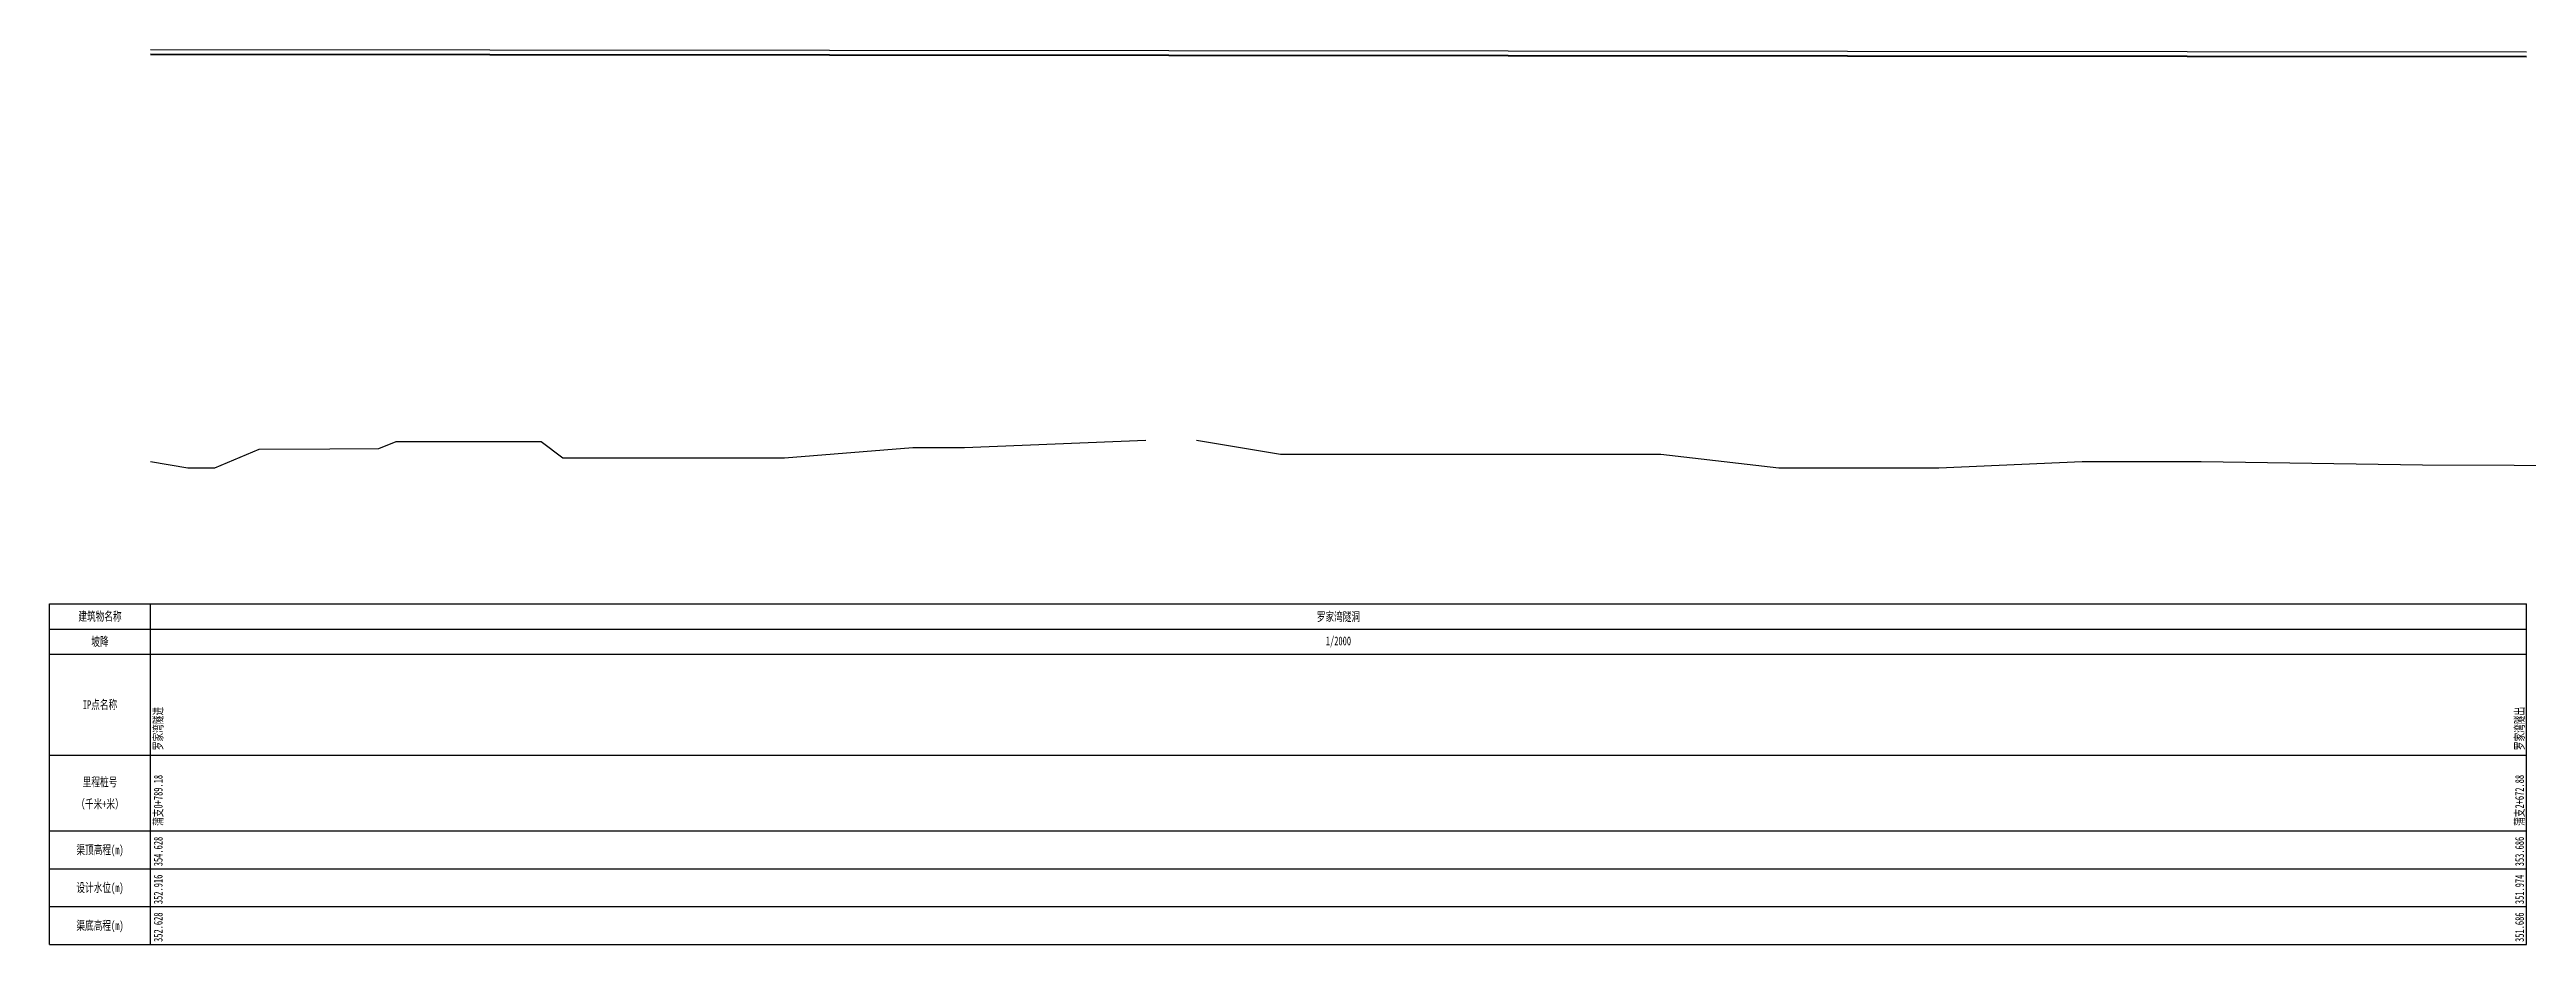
# Model space of a CAD drawing. Header units: millimetres. Extents: x -40 to 2133, y -483 to 355.
# Drawn here: x -40 to 942, y 0 to 355 of the extents above; entities that cross this region are included whole.
import ezdxf
from ezdxf.enums import TextEntityAlignment as Align

# ---------------------------------------------------------------- set-up
doc = ezdxf.new("R2010")
doc.units = ezdxf.units.MM
for name, color, linetype in [('纵断面_文字标注', 7, 'Continuous'), ('纵断面_渠底高程线', 3, 'Continuous'), ('纵断面_渠顶高程线', 1, 'Continuous'), ('纵断面_管中心线', 2, 'Continuous'), ('纵断面_表格线框', 7, 'Continuous'), ('纵断面_设计水位线', 5, 'Continuous')]:
    doc.layers.add(name, color=color, linetype=linetype)
doc.styles.get("Standard").update_dxf_attribs({"font": '', "width": 0.7})
doc.styles.get('Standard').set_extended_font_data('仿宋')

msp = doc.modelspace()

# ---------------------------------------------------------------- texts
at = {"layer": '纵断面_文字标注', "width": 0.7}
for s, p in [('建筑物名称', (-20, 130)), ('坡降', (-20, 120)), ('IP点名称', (-20, 95)), ('里程桩号', (-20, 64.38)), ('（千米+米）', (-20, 55.62)), ('渠顶高程(m)', (-20, 37.5)), ('设计水位(m)', (-20, 22.5)), ('渠底高程(m)', (-20, 7.5))]:
    msp.add_text(s, height=3.5, dxfattribs=at).set_placement(p, align=Align.MIDDLE_CENTER)
for s, p in [('罗家湾隧洞', (470.92, 130)), ('1/2000', (470.92, 120))]:
    msp.add_text(s, height=3.5, dxfattribs=at).set_placement(p, align=Align.MIDDLE)
for s, p in [('罗家湾隧进', (4.8, 77)), ('罗家湾隧出', (940.85, 77)), ('蒲支0+789.18', (4.8, 47)), ('蒲支2+672.88', (940.85, 47)), ('354.628', (4.8, 31)), ('353.686', (940.85, 31)), ('352.916', (4.8, 16)), ('351.974', (940.85, 16)), ('352.628', (4.8, 1)), ('351.686', (940.85, 1))]:
    msp.add_text(s, height=3.5, rotation=90, dxfattribs=at).set_placement(p)

# ---------------------------------------------------------------- linework, layer by layer
at = {"layer": '纵断面_渠底高程线'}
msp.add_lwpolyline([(0, 352.63), (941.85, 351.69)], dxfattribs=at)
at = {"layer": '纵断面_渠顶高程线'}
msp.add_lwpolyline([(0, 354.63), (941.85, 353.69)], dxfattribs=at)
at = {"layer": '纵断面_管中心线'}
for points in [[(0, 191.41), (14.81, 188.91), (25.53, 188.91), (43.13, 196.21), (71.14, 196.37), (90.47, 196.48), (97.34, 199.36), (154.82, 199.32), (163.52, 192.9), (170.4, 192.9), (194.42, 192.9), (251.38, 192.9), (302.21, 196.88), (322.65, 196.88), (394.59, 199.8)], [(414.59, 199.8), (447.91, 194.32), (486.73, 194.32), (510.55, 194.32), (558.72, 194.32), (598.73, 194.32), (645.48, 188.89), (708.92, 188.89), (765.7, 191.42), (812.88, 191.42), (900.65, 190.12), (1046.1, 189.49), (1072.13, 185.7), (1157.23, 185.7), (1210.42, 193.69), (1279.56, 188.35), (1328.94, 186.05), (1335.43, 186.05), (1352.7, 193.18), (1387.94, 193.09), (1425.59, 193), (1458.6, 190.62), (1475.15, 181.43), (1529.71, 181.43), (1609.65, 177.3), (1664.81, 177.3), (1700.3, 177.3), (1738.91, 182.75), (1791.78, 179.51), (1807, 176.29), (1850.89, 176.29), (1870.57, 177.3), (1885.68, 187.91), (2133.27, 187.91)]]:
    msp.add_lwpolyline(points, dxfattribs=at)
at = {"layer": '纵断面_表格线框'}
for p, q in [((-40, 135), (0, 135)), ((-40, 0), (-40, 135)), ((0, 0), (0, 135)), ((0, 0), (0, 135)), ((0, 135), (941.85, 135)), ((941.85, 0), (941.85, 135)), ((-40, 125), (0, 125)), ((0, 125), (941.85, 125)), ((-40, 115), (0, 115)), ((0, 115), (941.85, 115)), ((-40, 75), (0, 75)), ((0, 75), (941.85, 75)), ((-40, 45), (0, 45)), ((0, 45), (941.85, 45)), ((-40, 30), (0, 30)), ((0, 30), (941.85, 30)), ((-40, 15), (0, 15)), ((0, 15), (941.85, 15)), ((-40, 0), (0, 0)), ((0, 0), (941.85, 0))]:
    msp.add_line(p, q, dxfattribs=at)
at = {"layer": '纵断面_设计水位线'}
msp.add_lwpolyline([(0, 352.92), (941.85, 351.97)], dxfattribs=at)

msp.set_redraw_order([(e.dxf.handle, doc.entitydb.next_handle()) for e in msp.query("TEXT MTEXT ATTDEF DIMENSION ARC_DIMENSION")])  # texts and dimensions are drawn at this point

doc.saveas('drawing.dxf')
